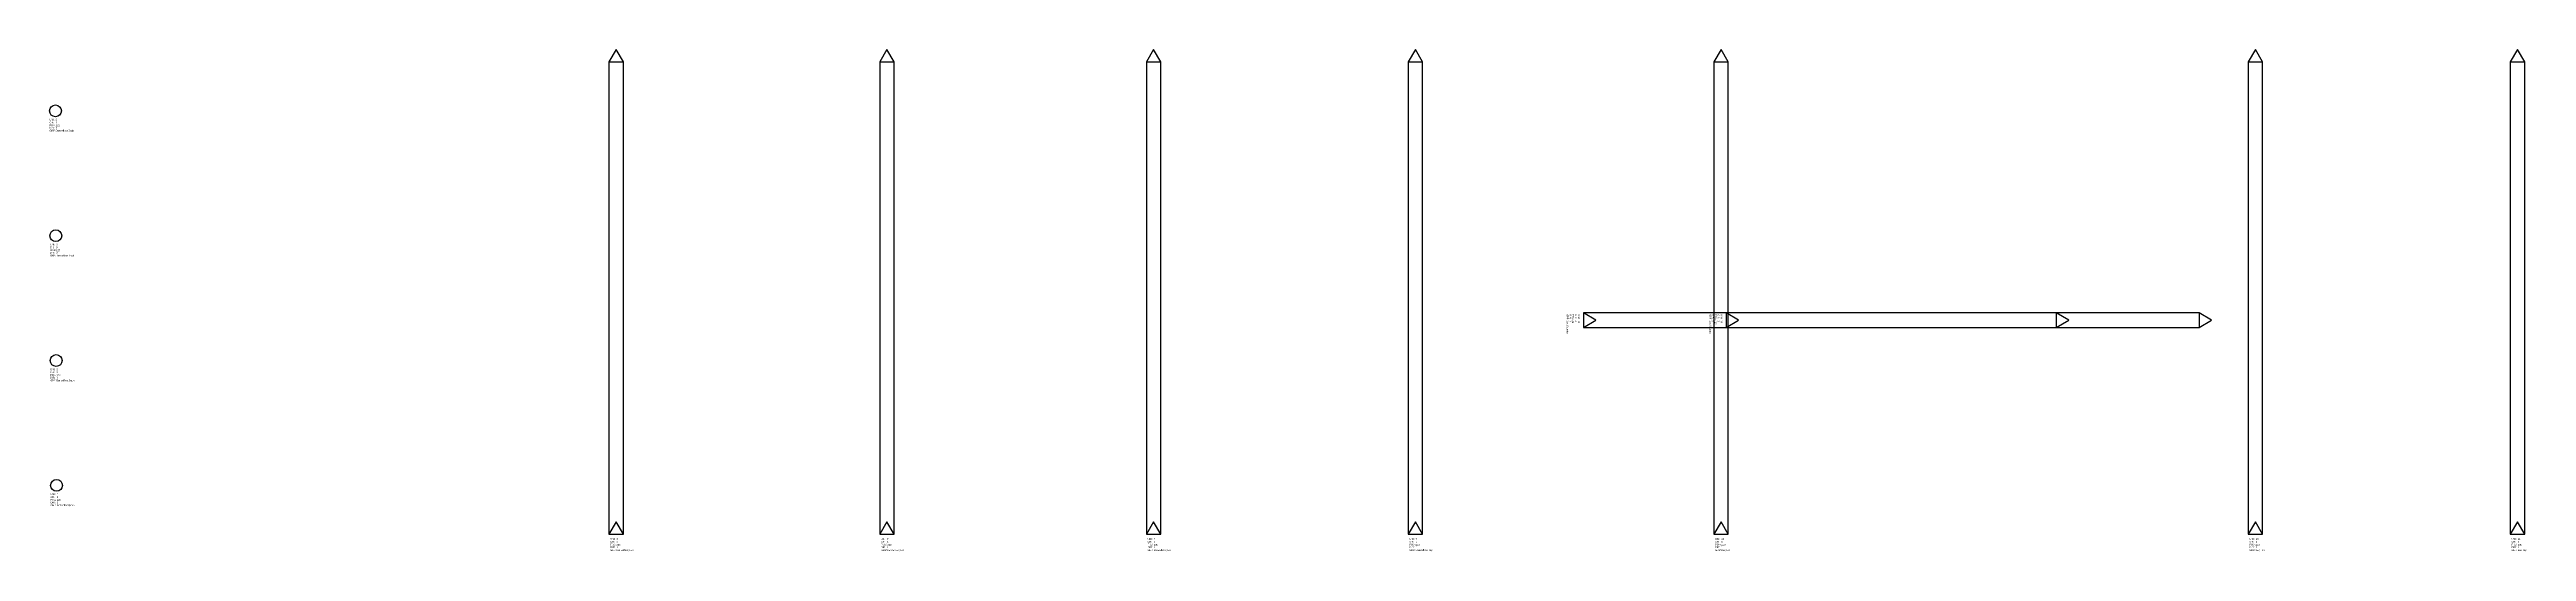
# Model space of a CAD drawing. Header units: millimetres. Extents: x -61 to 30318, y -152 to 16742.
# Drawn here: x 7564 to 28515, y 7312 to 11563 of the extents above; entities that cross this region are included whole.
import ezdxf

# ---------------------------------------------------------------- set-up
doc = ezdxf.new("R2010")
doc.units = ezdxf.units.MM
doc.layers.get('0').update_dxf_attribs({"color": 140})
doc.styles.get("Standard").update_dxf_attribs({"font": 'arial.ttf'})

# ---------------------------------------------------------------- blocks, each defined once
blk = doc.blocks.new('LEDVertical')
at = {"color": 0, "linetype": 'ByBlock', "lineweight": -2}
blk.add_circle((0, 0), 50, dxfattribs=at)
for s, p in [('CH:', (-50, -106)), ('GRP:', (-50, -175)), ('UNI:', (-50, -82)), ('PIX#:', (-50, -130)), ('DIR:', (-50, -152))]:
    blk.add_text(s, height=15, dxfattribs=at).set_placement(p)
for tag, p in [('CHANNEL', (2, -106)), ('UNIVERSE', (2, -82)), ('PIXELCOUNT', (2, -131))]:
    blk.add_attdef(tag, p, '', height=15, dxfattribs=at)
at = {"color": 0}
for tag, p in [('GROUPS', (2, -175)), ('DIRECTION', (2, -152))]:
    blk.add_attdef(tag, p, '', height=15, dxfattribs=at)
blk = doc.blocks.new('LEDHorizontal')
at = {"color": 0, "linetype": 'ByBlock', "lineweight": -2}
for p, q in [((-61, 3965), (-61, -35)), ((61, -35), (61, 3965))]:
    blk.add_line(p, q, dxfattribs=at)
for points in [[(0, 4070), (-61, 3965), (61, 3965)], [(0, 70), (-61, -35), (61, -35)]]:
    blk.add_lwpolyline(points, close=True, dxfattribs=at)
for s, p in [('CH:', (-50, -106)), ('GRP:', (-50, -176)), ('UNI:', (-50, -82)), ('PIX#:', (-50, -130)), ('DIR:', (-50, -152))]:
    blk.add_text(s, height=15, dxfattribs=at).set_placement(p)
for tag, p in [('CHANNEL', (2, -106)), ('UNIVERSE', (2, -82)), ('PIXELCOUNT', (2, -131))]:
    blk.add_attdef(tag, p, '', height=15, dxfattribs=at)
at = {"color": 0}
for tag, p in [('GROUPS', (2, -176, -2100)), ('DIRECTION', (2, -152))]:
    blk.add_attdef(tag, p, '', height=15, dxfattribs=at)

msp = doc.modelspace()

# ---------------------------------------------------------------- block references
for name, p, values in [('LEDHorizontal', (12357, 7493, 2100), {'UNIVERSE': '6', 'CHANNEL': '0', 'PIXELCOUNT': '240', 'DIRECTION': '1', 'GROUPS': 'Dancefloor;Top'}), ('LEDHorizontal', (14647, 7493, 2100), {'UNIVERSE': '6', 'CHANNEL': '1', 'PIXELCOUNT': '240', 'DIRECTION': '1', 'GROUPS': 'Dancefloor;Top'}), ('LEDHorizontal', (16902, 7493, 2100), {'UNIVERSE': '7', 'CHANNEL': '0', 'PIXELCOUNT': '240', 'DIRECTION': '1', 'GROUPS': 'Dancefloor;Top'}), ('LEDHorizontal', (19117, 7493, 2100), {'UNIVERSE': '7', 'CHANNEL': '1', 'PIXELCOUNT': '240', 'DIRECTION': '1', 'GROUPS': 'Dancefloor;Top'}), ('LEDHorizontal', (21702, 7493, 2100), {'UNIVERSE': '10', 'CHANNEL': '0', 'PIXELCOUNT': '240', 'DIRECTION': '1', 'GROUPS': 'Bar;Top'}), ('LEDHorizontal', (26222, 7493, 2100), {'UNIVERSE': '10', 'CHANNEL': '1', 'PIXELCOUNT': '240', 'DIRECTION': '1', 'GROUPS': 'Bar;Top'}), ('LEDHorizontal', (28439, 7493, 2100), {'UNIVERSE': '11', 'CHANNEL': '0', 'PIXELCOUNT': '240', 'DIRECTION': '1', 'GROUPS': 'Bar;Top'}), ('LEDVertical', (7614, 11043), {'UNIVERSE': '3', 'CHANNEL': '1', 'PIXELCOUNT': '120', 'DIRECTION': '1', 'GROUPS': 'Dancefloor;Back'}), ('LEDVertical', (7617, 9986), {'UNIVERSE': '3', 'CHANNEL': '0', 'PIXELCOUNT': '120', 'DIRECTION': '0', 'GROUPS': 'Dancefloor;Back'}), ('LEDVertical', (7620, 8929), {'UNIVERSE': '2', 'CHANNEL': '0', 'PIXELCOUNT': '120', 'DIRECTION': '0', 'GROUPS': 'Dancefloor;Back'}), ('LEDVertical', (7623, 7872), {'UNIVERSE': '2', 'CHANNEL': '1', 'PIXELCOUNT': '120', 'DIRECTION': '1', 'GROUPS': 'Dancefloor;Back'})]:
    msp.add_blockref(name, p).add_auto_attribs(values)
at = {"rotation": 270}
for p, values in [((20573, 9271, 500), {'UNIVERSE': '14', 'CHANNEL': '0', 'PIXELCOUNT': '29', 'DIRECTION': '1', 'GROUPS': 'Bar;Counter'}), ((21780, 9271, 500), {'UNIVERSE': '14', 'CHANNEL': '1', 'PIXELCOUNT': '420', 'DIRECTION': '0', 'GROUPS': 'Bar;Counter'})]:
    msp.add_blockref('LEDHorizontal', p, dxfattribs=at).add_auto_attribs(values)

doc.saveas('drawing.dxf')
